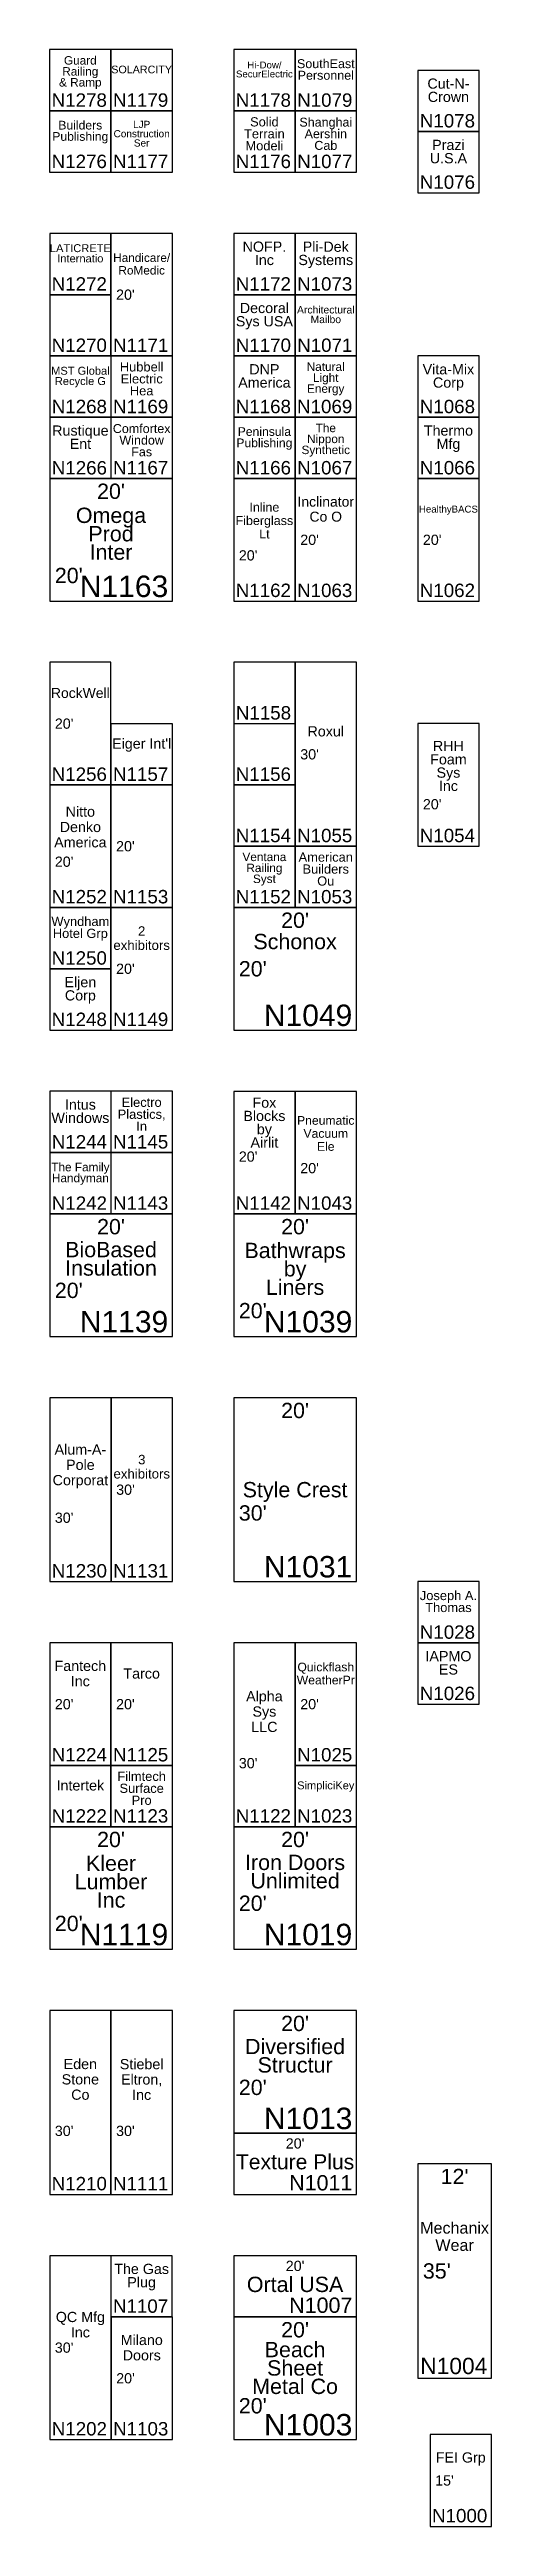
# Model space of a CAD drawing. Header units: inches. Extents: x 16728 to 32248, y 30163 to 45248.
# Drawn here: x 23448 to 24312, y 40398 to 45247 of the extents above; entities that cross this region are included whole.
import ezdxf
from ezdxf.enums import TextEntityAlignment as Align

# ---------------------------------------------------------------- set-up
doc = ezdxf.new("R2010")
doc.units = ezdxf.units.IN
doc.header["$LTSCALE"] = 144
doc.header["$MEASUREMENT"] = 0
doc.layers.get('0').update_dxf_attribs({"linetype": 'CONTINUOUS'})
for name, color, linetype in [('Expo_BoothDim', 6, 'CONTINUOUS'), ('Expo_BoothName', 7, 'CONTINUOUS'), ('Expo_BoothNumber', 4, 'CONTINUOUS'), ('Expo_BoothOutline', 5, 'CONTINUOUS')]:
    doc.layers.add(name, color=color, linetype=linetype)
doc.styles.add('Expo_Lite', font='Swis721 BT Roman.ttf')

msp = doc.modelspace()

# ---------------------------------------------------------------- texts
at = {"layer": 'Expo_BoothDim', "color": 6, "style": 'Expo_Lite'}
for s, height, p in [("20'", 20, (23577.9, 44766.9)), ("20'", 20, (23938, 44287)), ("20'", 20, (24177.8, 44287)), ("20'", 30, (23458.1, 44217.1)), ("20'", 20, (23817.9, 44256.5)), ("20'", 20, (23458.1, 43927.1)), ("30'", 20, (23938, 43867)), ("20'", 20, (24177.8, 43769.3)), ("20'", 20, (23577.9, 43687.1)), ("20'", 20, (23458.1, 43656.8)), ("20'", 20, (23577.9, 43447.2)), ("20'", 30, (23817.9, 43447.2)), ("20'", 20, (23817.9, 43079.5)), ("20'", 20, (23938, 43056.9)), ("20'", 30, (23458.1, 42817.6)), ("20'", 30, (23817.9, 42777.9)), ("30'", 20, (23578.1, 42427.4)), ("30'", 20, (23458.1, 42372.5)), ("30'", 30, (23817.9, 42381.8)), ("20'", 20, (23458.1, 42007.5)), ("20'", 20, (23577.9, 42007.5)), ("20'", 20, (23938, 42007.5)), ("30'", 20, (23817.9, 41892)), ("20'", 30, (23817.9, 41617.8)), ("20'", 30, (23458.1, 41578.3)), ("20'", 30, (23817.9, 41257.3)), ("30'", 20, (23458.1, 41172.1)), ("30'", 20, (23577.9, 41172.1)), ("35'", 30, (24177.8, 40897.9)), ("30'", 20, (23458.1, 40747.8)), ("20'", 20, (23578.1, 40687.8)), ("20'", 30, (23817.9, 40634)), ("15'", 20, (24201.8, 40487.7))]:
    msp.add_text(s, height=height, dxfattribs=at).set_placement(p, align=Align.MIDDLE_LEFT)
for s, height, p in [("20'", 30, (23568, 44397)), ("20'", 30, (23927.9, 43557.2)), ("20'", 30, (23568, 42957.3)), ("20'", 30, (23927.9, 42957.3)), ("20'", 30, (23927.9, 42597.4)), ("20'", 30, (23568, 41757.6)), ("20'", 30, (23927.9, 41757.6)), ("20'", 30, (23927.9, 41397.5)), ("20'", 20, (23927.9, 41157.5)), ("12'", 30, (24239.8, 41097.8)), ("20'", 20, (23927.9, 40917.8)), ("20'", 30, (23927.9, 40797.8))]:
    msp.add_text(s, height=height, dxfattribs=at).set_placement(p, align=Align.TOP_CENTER)
at = {"layer": 'Expo_BoothName', "color": 7, "style": 'Expo_Lite'}
for s, height, p in [('Railing', 16.5, (23507.9, 45204)), ('Guard', 16.5, (23507.9, 45225.5)), ('SOLARCITY', 15, (23627.9, 45207.7)), ('SecurElectric', 13.5, (23867.9, 45198.9)), ('Hi-Dow/', 13.5, (23867.9, 45216.5)), ('SouthEast', 17.5, (23988, 45219.1)), ('Personnel', 17.5, (23988, 45196.4)), ('& Ramp', 16.5, (23507.9, 45182.6)), ('Cut-N-', 20, (24227.8, 45180.1)), ('Crown', 20, (24227.8, 45154.1)), ('Builders', 17, (23507.9, 45098.7)), ('LJP', 14, (23627.9, 45100.2)), ('Solid', 18, (23867.9, 45105.2)), ('Shanghai', 17.5, (23988, 45104.6)), ('Publishing', 17, (23507.9, 45076.6)), ('Construction', 14, (23627.9, 45082)), ('Ser', 14, (23627.9, 45063.8)), ('Terrain', 18, (23867.9, 45081.8)), ('Modeli', 18, (23867.9, 45058.4)), ('Aershin', 17.5, (23988, 45081.9)), ('Cab', 17.5, (23988, 45059.1)), ('Prazi', 20, (24227.8, 45060.1)), ('U.S.A', 20, (24227.8, 45034.1)), ('LATICRETE', 15.5, (23508, 44857.9)), ('NOFP.', 20, (23867.9, 44860.8)), ('Pli-Dek', 20, (23987.9, 44860.8)), ('Internatio', 15.5, (23508, 44837.8)), ('Handicare/', 16.5, (23627.9, 44839.2)), ('RoMedic', 16.5, (23627.9, 44814.5)), ('Inc', 20, (23867.9, 44834.8)), ('Systems', 20, (23987.9, 44834.8)), ('Sys USA', 20, (23867.9, 44714.8)), ('Decoral', 20, (23867.9, 44740.8)), ('Architectural', 14.5, (23988, 44737.3)), ('Mailbo', 14.5, (23988, 44718.4)), ('MST Global', 15.5, (23508.1, 44617.9)), ('Hubbell', 18, (23627.9, 44625.5)), ('Electric', 18, (23627.9, 44602.1)), ('DNP', 20, (23867.9, 44620.8)), ('Natural', 16.5, (23987.8, 44625.9)), ('Light', 16.5, (23987.8, 44604.4)), ('Vita-Mix', 20, (24227.8, 44620.8)), ('Recycle G', 15.5, (23508.1, 44597.7)), ('Hea', 18, (23627.9, 44578.7)), ('America', 20, (23867.9, 44594.8)), ('Energy', 16.5, (23987.8, 44583)), ('Corp', 20, (24227.8, 44594.8)), ('The', 16.5, (23987.9, 44505.9)), ('Rustique', 20, (23508.1, 44500.8)), ('Ent', 20, (23508.1, 44474.8)), ('Comfortex', 17.5, (23627.9, 44504.7)), ('Window', 17.5, (23627.9, 44482)), ('Fas', 17.5, (23627.9, 44459.2)), ('Publishing', 17, (23867.9, 44476.8)), ('Peninsula', 17, (23867.9, 44498.9)), ('Synthetic', 16.5, (23987.9, 44463)), ('Nippon', 16.5, (23987.9, 44484.5)), ('Thermo', 20, (24227.8, 44500.9)), ('Mfg', 20, (24227.8, 44474.9)), ('Inclinator', 19.5, (23987.9, 44361.6)), ('Omega', 30, (23568, 44334.9)), ('Fiberglass', 17.5, (23867.9, 44324.6)), ('Inline', 17.5, (23867.9, 44350.8)), ('Co O', 19.5, (23987.9, 44332.3)), ('HealthyBACS', 13.5, (24227.8, 44347)), ('Prod', 30, (23568, 44298.9)), ('Inter', 30, (23568, 44262.9)), ('Lt', 17.5, (23867.9, 44298.3)), ('RockWell', 19.5, (23508, 43987.1)), ("Eiger Int'l", 20, (23627.9, 43888)), ('Roxul', 20, (23987.9, 43912)), ('RHH', 20, (24227.8, 43883.2)), ('Foam', 20, (24227.8, 43857.2)), ('Sys', 20, (24227.8, 43831.2)), ('Inc', 20, (24227.8, 43805.2)), ('Nitto', 20, (23508, 43754.8)), ('America', 20, (23508, 43694.8)), ('Denko', 20, (23508, 43724.8)), ('Ventana', 16.5, (23867.9, 43666.2)), ('Railing', 16.5, (23867.9, 43644.7)), ('American', 18, (23987.9, 43665.8)), ('Builders', 18, (23987.9, 43642.4)), ('Syst', 16.5, (23867.9, 43623.3)), ('Ou', 18, (23987.9, 43619)), ('Wyndham', 18, (23508, 43539.9)), ('Hotel Grp', 18, (23508, 43516.5)), ('exhibitors', 18.5, (23627.9, 43493.3)), ('2', 18.5, (23627.9, 43521.1)), ('Schonox', 30, (23927.9, 43500.5)), ('Corp', 20, (23508, 43395.1)), ('Eljen', 20, (23508, 43421.1)), ('Windows', 20, (23508.1, 43155.3)), ('Intus', 20, (23508.1, 43181.3)), ('Plastics,', 18, (23627.9, 43162.4)), ('Electro', 18, (23627.9, 43185.8)), ('Blocks', 20, (23867.9, 43159.1)), ('Fox', 20, (23867.9, 43185.1)), ('Pneumatic', 17, (23987.9, 43150.3)), ('In', 18, (23627.9, 43139)), ('Airlit', 20, (23867.9, 43107.1)), ('by', 20, (23867.9, 43133.1)), ('Vacuum', 17, (23987.9, 43124.8)), ('Ele', 17, (23987.9, 43099.3)), ('The Family', 16.5, (23508.1, 43059)), ('Handyman', 16.5, (23508.1, 43037.5)), ('BioBased', 30, (23568, 42897.4)), ('Insulation', 30, (23568, 42861.4)), ('Bathwraps', 30, (23927.9, 42895.8)), ('by', 30, (23927.9, 42859.8)), ('Liners', 30, (23927.9, 42823.8)), ('Alum-A-', 20, (23508.1, 42506.1)), ('Pole', 20, (23508.1, 42476.1)), ('3', 18.5, (23628.1, 42486.3)), ('Corporat', 20, (23508.1, 42446.1)), ('exhibitors', 18.5, (23628.1, 42458.5)), ('Style Crest', 30, (23927.9, 42427.4)), ('Joseph A.', 18, (24227.8, 42220.2)), ('Thomas', 18, (24227.8, 42196.8)), ('Fantech', 20, (23508, 42082.5)), ('IAPMO', 20, (24227.8, 42101.5)), ('Inc', 20, (23508, 42052.5)), ('Tarco', 20, (23627.9, 42067.5)), ('WeatherPr', 17, (23987.9, 42054.7)), ('Quickflash', 17, (23987.9, 42080.2)), ('ES', 20, (24227.8, 42075.5)), ('Alpha', 20, (23867.9, 42023)), ('Sys', 20, (23867.9, 41993)), ('LLC', 20, (23867.9, 41963)), ('Intertek', 20, (23508, 41848.5)), ('Filmtech', 18, (23627.9, 41866.2)), ('Surface', 18, (23627.9, 41842.8)), ('SimpliciKey', 15.5, (23987.9, 41848.5)), ('Pro', 18, (23627.9, 41819.4)), ('Kleer', 30, (23568, 41696.1)), ('Iron Doors', 30, (23927.9, 41697.8)), ('Lumber', 30, (23568, 41660.1)), ('Unlimited', 30, (23927.9, 41661.8)), ('Inc', 30, (23568, 41624.1)), ('Eden', 20, (23508, 41303)), ('Diversified', 30, (23927.9, 41337.3)), ('Structur', 30, (23927.9, 41301.3)), ('Stone', 20, (23508, 41273)), ('Stiebel', 20, (23627.9, 41302.8)), ('Eltron,', 20, (23627.9, 41272.8)), ('Co', 20, (23508, 41243)), ('Inc', 20, (23627.9, 41242.8)), ('Texture Plus', 29.5, (23927.9, 41111.6)), ('Mechanix', 22.5, (24239.8, 40982.2)), ('Wear', 22.5, (24239.8, 40948.5)), ('The Gas', 20, (23627.8, 40901.9)), ('Plug', 20, (23627.8, 40875.9)), ('Ortal USA', 30, (23927.9, 40871.6)), ('QC Mfg', 20, (23508.1, 40807.8)), ('Inc', 20, (23508.1, 40777.8)), ('Milano', 20, (23628.1, 40762.8)), ('Doors', 20, (23628.1, 40732.8)), ('Beach', 30, (23927.9, 40744)), ('Metal Co', 30, (23927.9, 40672)), ('Sheet', 30, (23927.9, 40708)), ('FEI Grp', 20, (24251.8, 40532.8))]:
    msp.add_text(s, height=height, dxfattribs=at).set_placement(p, align=Align.MIDDLE_CENTER)
at = {"layer": 'Expo_BoothNumber', "color": 4, "style": 'Expo_Lite'}
for s, height, p in [('N1278', 26.24, (23559.9, 45134.7)), ('N1179', 26.24, (23679.9, 45134.7)), ('N1178', 26.24, (23919.9, 45134.7)), ('N1079', 26.24, (24040, 45134.7)), ('N1078', 26.24, (24279.8, 45094.2)), ('N1276', 26.24, (23559.9, 45014.7)), ('N1177', 26.24, (23679.9, 45014.7)), ('N1176', 26.24, (23919.9, 45014.7)), ('N1077', 26.24, (24040, 45014.7)), ('N1076', 26.24, (24279.8, 44974.1)), ('N1272', 26.2, (23559.9, 44774.8)), ('N1172', 26.24, (23919.9, 44774.8)), ('N1073', 26.2, (24039.8, 44774.8)), ('N1270', 26.2, (23559.9, 44654.8)), ('N1171', 26.24, (23679.9, 44654.8)), ('N1170', 26.24, (23919.9, 44654.8)), ('N1071', 26.24, (24040, 44654.8)), ('N1268', 26.24, (23560.1, 44534.8)), ('N1169', 26.24, (23679.9, 44534.8)), ('N1168', 26.24, (23919.9, 44534.8)), ('N1069', 26.24, (24039.8, 44534.8)), ('N1068', 26.24, (24279.8, 44534.8)), ('N1266', 26.24, (23560.1, 44414.8)), ('N1167', 26.24, (23679.9, 44415)), ('N1166', 26.24, (23919.9, 44415)), ('N1067', 26.2, (24039.8, 44415)), ('N1066', 26.24, (24279.8, 44415)), ('N1163', 42, (23679.9, 44174.9)), ('N1162', 26.24, (23919.9, 44174.9)), ('N1063', 26.2, (24039.8, 44174.9)), ('N1062', 26.24, (24279.8, 44174.9)), ('N1158', 26.24, (23920.1, 43935.1)), ('N1256', 26.2, (23559.9, 43815)), ('N1157', 26.24, (23679.9, 43815)), ('N1156', 26.24, (23919.9, 43815)), ('N1154', 26.24, (23919.9, 43695)), ('N1055', 26.2, (24039.8, 43695)), ('N1054', 26.24, (24279.8, 43695)), ('N1252', 26.2, (23559.9, 43575.2)), ('N1153', 26.24, (23679.9, 43575.2)), ('N1152', 26.24, (23919.9, 43575.2)), ('N1053', 26.2, (24039.8, 43575.2)), ('N1250', 26.2, (23559.9, 43455.2)), ('N1248', 26.2, (23559.9, 43335.1)), ('N1149', 26.24, (23679.9, 43335.1)), ('N1049', 42, (24039.8, 43335.1)), ('N1244', 26.24, (23560.1, 43095.3)), ('N1145', 26.24, (23679.9, 43095.3)), ('N1242', 26.24, (23560.1, 42975.3)), ('N1143', 26.24, (23679.9, 42975.3)), ('N1142', 26.24, (23919.9, 42975.3)), ('N1043', 26.2, (24039.8, 42975.3)), ('N1139', 42, (23679.9, 42735.2)), ('N1039', 42, (24039.8, 42735.2)), ('N1031', 42, (24039.8, 42255.5)), ('N1230', 26.24, (23560.1, 42255.4)), ('N1131', 26.24, (23680.1, 42255.4)), ('N1028', 26.24, (24279.8, 42135.5)), ('N1026', 26.24, (24279.8, 42015.5)), ('N1224', 26.2, (23559.9, 41895.4)), ('N1125', 26.24, (23679.9, 41895.4)), ('N1025', 26.2, (24039.8, 41895.4)), ('N1222', 26.2, (23559.9, 41775.6)), ('N1123', 26.24, (23679.9, 41775.6)), ('N1122', 26.24, (23919.9, 41775.6)), ('N1023', 26.2, (24039.8, 41775.6)), ('N1119', 42, (23679.9, 41535.6)), ('N1019', 42, (24039.8, 41535.6)), ('N1013', 42, (24039.9, 41175.5)), ('N1210', 26.2, (23559.9, 41055.7)), ('N1111', 26.24, (23679.9, 41055.7)), ('N1011', 30, (24039.9, 41055.5)), ('N1107', 26.2, (23679.7, 40816)), ('N1007', 30, (24039.9, 40815.8)), ('N1004', 31.86, (24303.8, 40696)), ('N1202', 26.24, (23560.1, 40575.8)), ('N1103', 26.24, (23680.1, 40575.8)), ('N1003', 42, (24039.9, 40575.8)), ('N1000', 26.24, (24303.8, 40405.7))]:
    msp.add_text(s, height=height, dxfattribs=at).set_placement(p, align=Align.RIGHT)

# ---------------------------------------------------------------- blocks, each defined once
blk = doc.blocks.new('Expo10x10')
at = {"color": 0}
blk.add_lwpolyline([(0, 0), (120, 0), (120, 120), (0, 120)], close=True, dxfattribs=at)
blk = doc.blocks.new('Expo10x20')
at = {"color": 0}
blk.add_lwpolyline([(0, 0), (120, 0), (120, 240), (0, 240)], close=True, dxfattribs=at)
blk = doc.blocks.new('Expo10x30')
at = {"color": 0}
blk.add_lwpolyline([(0, 0), (120, 0), (120, 360), (0, 360)], close=True, dxfattribs=at)
blk = doc.blocks.new('Expo20x20')
at = {"color": 0}
blk.add_lwpolyline([(0, 0), (240, 0), (240, 240), (0, 240)], close=True, dxfattribs=at)

# ---------------------------------------------------------------- linework, layer by layer
at = {"layer": 'Expo_BoothOutline', "color": 5}
for points in [[(24167.8, 45086.2), (24287.8, 45086.2), (24287.8, 45206), (24167.8, 45206)], [(23448.1, 44766.8), (23567.9, 44766.8), (23567.9, 44886.8), (23448.1, 44886.8)], [(23928, 44766.8), (24047.8, 44766.8), (24047.8, 44886.8), (23928, 44886.8)], [(23448.1, 44646.8), (23567.9, 44646.8), (23567.9, 44766.8), (23448.1, 44766.8)], [(23567.9, 44407), (23687.9, 44407), (23687.9, 44526.8), (23567.9, 44526.8)], [(23807.9, 44407), (23927.9, 44407), (23927.9, 44526.8), (23807.9, 44526.8)], [(23928, 44407), (24047.8, 44407), (24047.8, 44526.8), (23928, 44526.8)], [(24167.8, 44407), (24287.8, 44407), (24287.8, 44526.8), (24167.8, 44526.8)], [(23807.9, 43567.2), (23927.9, 43567.2), (23927.9, 43687), (23807.9, 43687)], [(23928, 43567.2), (24047.8, 43567.2), (24047.8, 43687), (23928, 43687)], [(23448.1, 43447.2), (23567.9, 43447.2), (23567.9, 43567.2), (23448.1, 43567.2)], [(23448.1, 43327.1), (23567.9, 43327.1), (23567.9, 43447.1), (23448.1, 43447.1)], [(23448.1, 41767.6), (23567.9, 41767.6), (23567.9, 41887.4), (23448.1, 41887.4)], [(23567.9, 41767.6), (23687.9, 41767.6), (23687.9, 41887.4), (23567.9, 41887.4)], [(23928, 41767.6), (24047.8, 41767.6), (24047.8, 41887.4), (23928, 41887.4)], [(23567.9, 40808), (23687.7, 40808), (23687.7, 40927.8), (23567.9, 40927.8)]]:
    msp.add_lwpolyline(points, close=True, dxfattribs=at)
at = {"layer": 'Expo_BoothOutline', "color": 2}
for points in [[(23567.9, 44646.8), (23687.9, 44646.8), (23687.9, 44886.9), (23567.9, 44886.9)], [(23448.1, 44166.9), (23687.9, 44166.9), (23687.9, 44407), (23448.1, 44407)], [(23807.9, 44166.9), (23927.9, 44166.9), (23927.9, 44407), (23807.9, 44407)], [(23928, 44166.9), (24047.8, 44166.9), (24047.8, 44407), (23928, 44407)], [(24167.8, 44166.9), (24287.8, 44166.9), (24287.8, 44407), (24167.8, 44407)], [(23448.1, 43807), (23567.9, 43807), (23567.9, 44047.1), (23448.1, 44047.1)], [(23928, 43687), (24047.8, 43687), (24047.8, 44047.1), (23928, 44047.1)], [(24167.8, 43687), (24287.8, 43687), (24287.8, 43927.1), (24167.8, 43927.1)], [(23448.1, 43567.2), (23567.9, 43567.2), (23567.9, 43807.1), (23448.1, 43807.1)], [(23567.9, 43567.2), (23687.9, 43567.2), (23687.9, 43807.1), (23567.9, 43807.1)], [(23567.9, 43327.1), (23687.9, 43327.1), (23687.9, 43567.2), (23567.9, 43567.2)], [(23807.9, 43327.1), (24047.8, 43327.1), (24047.8, 43567.2), (23807.9, 43567.2)], [(23807.9, 42967.3), (23927.9, 42967.3), (23927.9, 43207.1), (23807.9, 43207.1)], [(23928, 42967.3), (24047.8, 42967.3), (24047.8, 43207.1), (23928, 43207.1)], [(23448.1, 42727.2), (23687.9, 42727.2), (23687.9, 42967.3), (23448.1, 42967.3)], [(23807.9, 42727.2), (24047.8, 42727.2), (24047.8, 42967.3), (23807.9, 42967.3)], [(23807.9, 42247.5), (24047.8, 42247.5), (24047.8, 42607.4), (23807.9, 42607.4)], [(23448.1, 41887.4), (23567.9, 41887.4), (23567.9, 42127.5), (23448.1, 42127.5)], [(23567.9, 41887.4), (23687.9, 41887.4), (23687.9, 42127.5), (23567.9, 42127.5)], [(23807.9, 41767.6), (23927.9, 41767.6), (23927.9, 42127.5), (23807.9, 42127.5)], [(23928, 41887.4), (24047.8, 41887.4), (24047.8, 42127.5), (23928, 42127.5)], [(23448.1, 41527.6), (23687.9, 41527.6), (23687.9, 41767.6), (23448.1, 41767.6)], [(23807.9, 41527.6), (24047.8, 41527.6), (24047.8, 41767.6), (23807.9, 41767.6)], [(23448.1, 41047.7), (23567.9, 41047.7), (23567.9, 41407.5), (23448.1, 41407.5)], [(23567.9, 41047.7), (23687.9, 41047.7), (23687.9, 41407.5), (23567.9, 41407.5)], [(24167.8, 40688), (24311.8, 40688), (24311.8, 41107.8), (24167.8, 41107.8)], [(24191.8, 40397.7), (24311.8, 40397.7), (24311.8, 40577.8), (24191.8, 40577.8)]]:
    msp.add_lwpolyline(points, close=True, dxfattribs=at)

# ---------------------------------------------------------------- block references
at = {"layer": 'Expo_BoothOutline', "color": 5, "rotation": 269.9999999993303}
for p in [(23447.9, 45246.7), (23567.9, 45246.7), (23807.9, 45246.7), (23928, 45246.7), (23447.9, 45126.7), (23567.9, 45126.7), (23807.9, 45126.7), (23928, 45126.7), (24167.8, 45086.1), (23807.9, 44886.8), (23807.9, 44766.8), (23928, 44766.8), (23448.1, 44646.8), (23567.9, 44646.8), (23807.9, 44646.8), (23927.8, 44646.8), (24167.8, 44646.8), (23448.1, 44526.8), (23808.1, 44047.1), (23567.9, 43927), (23807.9, 43927), (23807.9, 43807), (23448.1, 43207.3), (23567.9, 43207.3), (23448.1, 43087.3), (23567.9, 43087.3), (24167.8, 42247.5), (24167.8, 42127.5)]:
    msp.add_blockref('Expo10x10', p, dxfattribs=at)
at = {"layer": 'Expo_BoothOutline', "color": 2}
for name, p in [('Expo10x30', (23448.1, 42247.4)), ('Expo10x30', (23568.1, 42247.4)), ('Expo10x30', (23448.1, 40567.8)), ('Expo10x20', (23568.1, 40567.8))]:
    msp.add_blockref(name, p, dxfattribs=at)
at = {"layer": 'Expo_BoothOutline', "color": 2, "rotation": 269.9999999993303}
for name, p in [('Expo20x20', (23807.9, 41407.5)), ('Expo10x20', (23807.9, 41167.5)), ('Expo10x20', (23807.9, 40927.8)), ('Expo20x20', (23807.9, 40807.8))]:
    msp.add_blockref(name, p, dxfattribs=at)

msp.set_redraw_order([(e.dxf.handle, doc.entitydb.next_handle()) for e in msp.query("TEXT MTEXT ATTDEF DIMENSION ARC_DIMENSION")])  # texts and dimensions are drawn at this point

doc.saveas('drawing.dxf')
